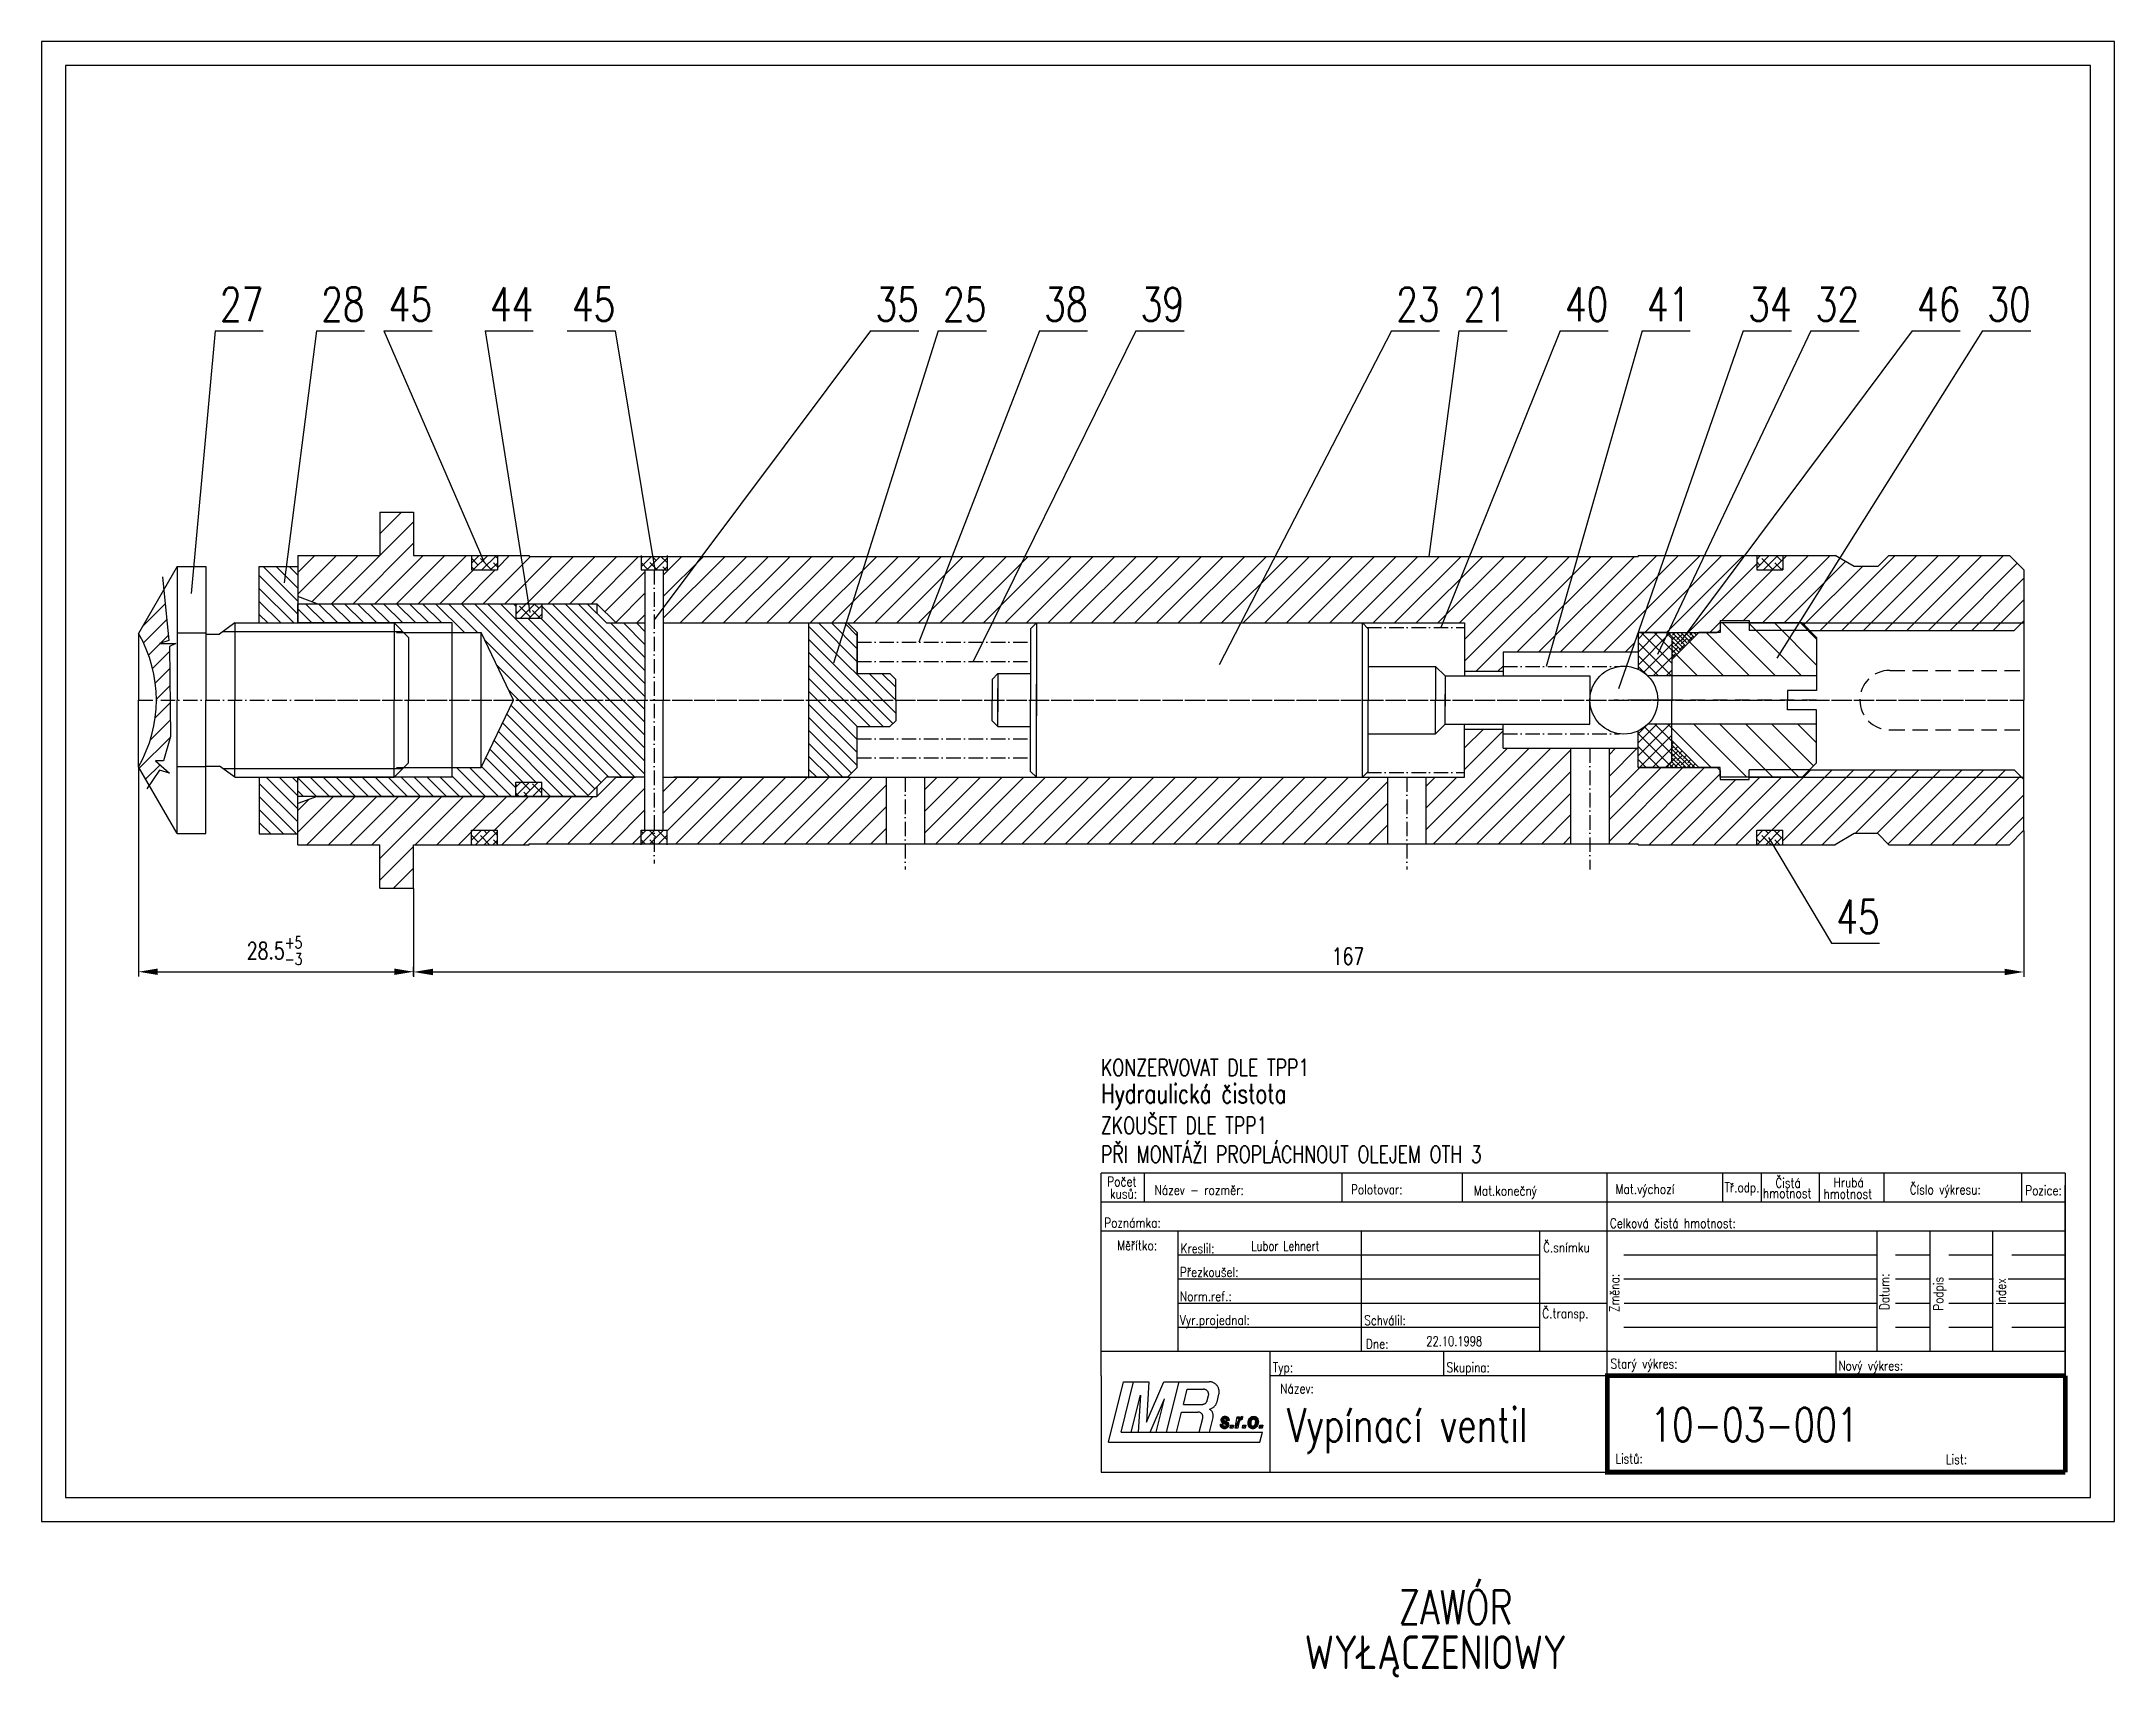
# Model space of a CAD drawing. Extents: x 0 to 788, y -32 to 326.
# Drawn here: x 0 to 430, y -32.3 to 307 of the extents above; entities that cross this region are included whole.
import ezdxf

# ---------------------------------------------------------------- set-up
doc = ezdxf.new("R2010")
doc.units = 0
doc.header["$LTSCALE"] = 0.5
doc.header["$PDMODE"] = 1
doc.linetypes.add('ACAD_ISO10W100', pattern=[18.5, 12, -3, 0.5, -3])
doc.linetypes.add('ČÁRKOVANÁ', pattern=[19.05, 12.7, -6.35])
doc.layers.get('0').update_dxf_attribs({"linetype": 'CONTINUOUS'})
doc.layers.get('DEFPOINTS').update_dxf_attribs({"linetype": 'CONTINUOUS'})
for name, color, linetype in [('HRUBÁ', 1, 'CONTINUOUS'), ('KOTY', 3, 'CONTINUOUS'), ('OSA', 6, 'ACAD_ISO10W100'), ('TENKÁ', 3, 'CONTINUOUS'), ('ČARKOVANÁ', 2, 'ČÁRKOVANÁ'), ('ŠRAFY', 2, 'CONTINUOUS')]:
    doc.layers.add(name, color=color, linetype=linetype)
doc.styles.add('SIMPLEX', font='SIMPLEX', dxfattribs={"width": 0.75})
doc.styles.get("Standard").update_dxf_attribs({"font": 'SIMPLEX'})
doc.dimstyles.new('NORMAL', dxfattribs={"dimscale": 0, "dimtxt": 3.5, "dimasz": 4, "dimexe": 1, "dimexo": 0.1, "dimgap": 1.5, "dimtad": 1, "dimlfac": 0.5, "dimrnd": 0.1, "dimdsep": 46, "dimtxsty": 'SIMPLEX', "dimcen": -3, "dimdle": 1, "dimadec": 0, "dimazin": 0, "dimtfac": 1, "dimtix": 1, "dimtmove": 0, "dimatfit": 1, "dimfxl": 0, "dimtvp": 1.5, "dimtolj": 1, "dimarcsym": 0})
doc.dimstyles.new('NORMAL1', dxfattribs={"dimscale": 0, "dimtxt": 3.5, "dimasz": 4, "dimexe": 1, "dimexo": 0.1, "dimgap": 1.5, "dimtad": 1, "dimlfac": 0.5, "dimrnd": 0.1, "dimdsep": 46, "dimtxsty": 'SIMPLEX', "dimcen": -3, "dimdle": 1, "dimadec": 0, "dimazin": 0, "dimtol": 1, "dimtp": 5, "dimtm": 3, "dimtfac": 0.7, "dimtix": 1, "dimtmove": 0, "dimatfit": 1, "dimfxl": 0, "dimtvp": 1.5, "dimtolj": 1, "dimarcsym": 0})
pattern_1 = [(45, (-193.1822, -214.6879), (-0.8980256, 0.8980256), []), (135, (-193.1822, -214.6879), (-2.6940768, 0.8980256), [3.175, -1.905])]

msp = doc.modelspace()

# ---------------------------------------------------------------- texts
at = {"ltscale": 0.5, "style": 'SIMPLEX', "width": 0.75}
for s, p in [('Vypínací ventil', (258.305, 16.558)), ('10-03-001', (333.721, 16.599)), ('ZAWÓR ', (281.471, -21.251)), ('WYŁĄCZENIOWY ', (262.012, -30.608))]:
    msp.add_text(s, height=7, dxfattribs=at).set_placement(p)
at = {"layer": 'HRUBÁ', "ltscale": 0.5, "style": 'SIMPLEX', "width": 0.75}
for s, p in [('27', (37.019, 249)), ('28', (58.019, 249)), ('45', (72.019, 249)), ('44', (93.019, 249)), ('45', (110.019, 249)), ('35', (172.994, 249)), ('25', (186.994, 249)), ('38', (207.994, 249)), ('39', (227.994, 249)), ('23', (281, 249)), ('21', (295, 249)), ('40', (316, 249)), ('41', (333, 249)), ('34', (354, 249)), ('32', (368, 249)), ('46', (389, 249)), ('30', (403.624, 249)), ('45', (372.271, 121.986))]:
    msp.add_text(s, height=7, dxfattribs=at).set_placement(p)
at = {"layer": 'TENKÁ', "ltscale": 0.5, "style": 'SIMPLEX', "width": 0.75}
for s, height, p in [('KONZERVOVAT DLE TPP1', 3.5, (219.762, 92.429)), ('Hydraulická čistota', 4, (219.788, 86.774)), ('ZKOUŠET DLE TPP1', 3.5, (219.762, 80.429)), ('PŘI MONTÁŽI PROPLÁCHNOUT OLEJEM OTH 3', 3.5, (219.762, 74.429))]:
    msp.add_text(s, height=height, dxfattribs=at).set_placement(p)
at = {"layer": 'ŠRAFY', "color": 3, "ltscale": 0.5, "style": 'SIMPLEX', "width": 0.75}
for s, p in [('Lubor Lehnert', (250.967, 56.187)), ('22.10.1998', (287.258, 36.413))]:
    msp.add_text(s, height=2, dxfattribs=at).set_placement(p)

# ---------------------------------------------------------------- blocks, each defined once
blk = doc.blocks.new('WMF0', base_point=(-53.5, 19.8))
at = {"color": 7}
for points in [[(-53.5, -21.7), (-43.2, 19.7)], [(-44.9, -14.8), (-36.3, 19.7)], [(-43.2, 19.7), (-25.9, 19.7)], [(-27.6, -7.9), (-15.6, 19.7)], [(-25.9, 19.7), (-27.6, -7.9)], [(-15.6, 19.7), (15.3, 19.7)], [(-13.8, -14.8), (-5.2, 19.7)], [(-2.2, 4.2), (0.4, 14.6)], [(0.4, 14.6), (11.5, 14.6)], [(14.9, 10.3), (14.9, 10.6), (15, 10.9), (15, 11.2), (14.9, 11.5), (14.9, 11.8), (14.8, 12.1), (14.7, 12.4), (14.6, 12.7), (14.4, 13), (14.2, 13.2), (14, 13.5), (13.8, 13.7), (13.6, 13.9), (13.3, 14.1), (13, 14.2), (12.7, 14.3), (12.4, 14.4), (12.1, 14.5), (11.8, 14.6), (11.5, 14.6)], [(22, 11.2), (22.1, 11.6), (22.1, 12), (22.2, 12.5), (22.2, 12.9), (22.2, 13.4), (22.1, 13.8), (22, 14.3), (21.9, 14.7), (21.8, 15.1), (21.6, 15.6), (21.4, 16), (21.2, 16.3), (21, 16.7), (20.7, 17.1), (20.4, 17.4), (20.1, 17.8), (19.8, 18.1), (19.4, 18.3), (19.1, 18.6), (18.7, 18.8), (18.3, 19), (17.9, 19.2), (17.5, 19.4), (17.1, 19.5), (16.6, 19.6), (16.2, 19.7), (15.7, 19.7), (15.3, 19.7)], [(-38, -14.8), (-31.7, 10.5)], [(-31.7, 10.5), (-33.3, -14.8)], [(-25, -14.8), (-15.1, 8)], [(-20.8, -14.8), (-15.1, 8)], [(-2.2, 4.2), (10.6, 4.2)], [(10.6, 4.2), (11, 4.2), (11.3, 4.3), (11.6, 4.3), (11.9, 4.5), (12.2, 4.6), (12.5, 4.8), (12.8, 4.9), (13, 5.2), (13.2, 5.4), (13.4, 5.6), (13.6, 5.9), (13.8, 6.2), (13.9, 6.5), (14, 6.8)], [(14, 6.8), (14.9, 10.3)], [(15.5, 0.9), (16, 1), (16.4, 1.2), (16.8, 1.4), (17.2, 1.6), (17.6, 1.8), (18, 2), (18.3, 2.3), (18.7, 2.6), (19, 2.9), (19.3, 3.2), (19.6, 3.6), (19.8, 3.9), (20, 4.3), (20.2, 4.7), (20.4, 5.1), (20.6, 5.6), (20.7, 6)], [(18, -4.8), (18.1, -4.4), (18.1, -4), (18.1, -3.6), (18.1, -3.3), (18.1, -2.9), (18, -2.5), (17.9, -2.1), (17.8, -1.7), (17.6, -1.4), (17.5, -1), (17.3, -0.7), (17, -0.3), (16.8, 0), (16.5, 0.2), (16.2, 0.5), (15.9, 0.7), (15.5, 0.9)], [(20.7, 6), (22, 11.2)], [(-6.9, -14.8), (-3.5, -1)], [(-3.5, -1), (7.6, -1)], [(11, -5.3), (11, -5), (11.1, -4.6), (11.1, -4.3), (11, -4), (11, -3.7), (10.9, -3.4), (10.8, -3.1), (10.7, -2.8), (10.5, -2.5), (10.3, -2.3), (10.1, -2.1), (9.9, -1.8), (9.7, -1.6), (9.4, -1.5), (9.1, -1.3), (8.8, -1.2), (8.5, -1.1), (8.3, -1), (7.9, -1), (7.6, -1)], [(8.6, -14.8), (11, -5.3)], [(15.5, -14.8), (18, -4.8)], [(22.9, -9.5), (24.7, -10), (23, -10.1), (22.9, -9.5), (22.9, -9.5)], [(22.9, -9.5), (24.7, -10), (23, -10.1)], [(22.9, -9.5), (22.9, -9.5), (24.6, -9.5), (22.9, -9.5), (22.9, -9.5)], [(22.9, -9.5), (22.9, -9.5), (24.6, -9.5)], [(24.6, -9.5), (24.7, -10), (22.9, -9.5), (24.6, -9.5), (24.6, -9.5)], [(24.6, -9.5), (24.7, -10), (22.9, -9.5)], [(24.7, -10), (25, -10.4), (23, -10.1), (24.7, -10), (24.7, -10)], [(24.7, -10), (25, -10.4), (23, -10.1)], [(23, -10.1), (25, -10.4), (23.1, -10.7), (23, -10.1), (23, -10.1)], [(23, -10.1), (25, -10.4), (23.1, -10.7)], [(25, -10.4), (25.4, -10.6), (23.1, -10.7), (25, -10.4), (25, -10.4)], [(25, -10.4), (25.4, -10.6), (23.1, -10.7)], [(25.4, -10.6), (25.9, -10.7), (23.1, -10.7), (25.4, -10.6), (25.4, -10.6)], [(25.4, -10.6), (25.9, -10.7), (23.1, -10.7)], [(23.1, -10.7), (25.9, -10.7), (23.4, -11.2), (23.1, -10.7), (23.1, -10.7)], [(23.1, -10.7), (25.9, -10.7), (23.4, -11.2)], [(25.9, -10.7), (28.4, -10.8), (23.4, -11.2), (25.9, -10.7), (25.9, -10.7)], [(25.9, -10.7), (28.4, -10.8), (23.4, -11.2)], [(28.4, -10.8), (28.2, -11.2), (23.4, -11.2), (28.4, -10.8), (28.4, -10.8)], [(28.4, -10.8), (28.2, -11.2), (23.4, -11.2)], [(23.4, -11.2), (28.2, -11.2), (23.7, -11.6), (23.4, -11.2), (23.4, -11.2)], [(23.4, -11.2), (28.2, -11.2), (23.7, -11.6)], [(25.3, -6), (25.2, -6.3), (23.5, -6.5), (25.3, -6), (25.3, -6)], [(25.3, -6), (25.2, -6.3), (23.5, -6.5)], [(23.6, -6), (25.3, -6), (23.5, -6.5), (23.6, -6), (23.6, -6)], [(23.6, -6), (25.3, -6), (23.5, -6.5)], [(25.2, -6.3), (25.3, -6.5), (23.5, -6.5), (25.2, -6.3), (25.2, -6.3)], [(25.2, -6.3), (25.3, -6.5), (23.5, -6.5)], [(23.5, -6.5), (25.3, -6.5), (23.6, -6.9), (23.5, -6.5), (23.5, -6.5)], [(23.5, -6.5), (25.3, -6.5), (23.6, -6.9)], [(23.7, -5.5), (25.8, -5.6), (23.6, -6), (23.7, -5.5), (23.7, -5.5)], [(23.7, -5.5), (25.8, -5.6), (23.6, -6)], [(25.8, -5.6), (25.5, -5.7), (23.6, -6), (25.8, -5.6), (25.8, -5.6)], [(25.8, -5.6), (25.5, -5.7), (23.6, -6)], [(25.5, -5.7), (25.3, -6), (23.6, -6), (25.5, -5.7), (25.5, -5.7)], [(25.5, -5.7), (25.3, -6), (23.6, -6)], [(25.3, -6.5), (25.5, -6.8), (23.6, -6.9), (25.3, -6.5), (25.3, -6.5)], [(25.3, -6.5), (25.5, -6.8), (23.6, -6.9)], [(25.5, -6.8), (25.9, -7), (23.6, -6.9), (25.5, -6.8), (25.5, -6.8)], [(25.5, -6.8), (25.9, -7), (23.6, -6.9)], [(23.6, -6.9), (25.9, -7), (23.7, -7.3), (23.6, -6.9), (23.6, -6.9)], [(23.6, -6.9), (25.9, -7), (23.7, -7.3)], [(28.5, -5.1), (26.1, -5.5), (23.7, -5.5), (28.5, -5.1), (28.5, -5.1)], [(28.5, -5.1), (26.1, -5.5), (23.7, -5.5)], [(23.9, -5.1), (28.5, -5.1), (23.7, -5.5), (23.9, -5.1), (23.9, -5.1)], [(23.9, -5.1), (28.5, -5.1), (23.7, -5.5)], [(23.7, -5.5), (26.1, -5.5), (25.8, -5.6), (23.7, -5.5), (23.7, -5.5)], [(23.7, -5.5), (26.1, -5.5), (25.8, -5.6)], [(25.9, -7), (26.4, -7.2), (23.7, -7.3), (25.9, -7), (25.9, -7)], [(25.9, -7), (26.4, -7.2), (23.7, -7.3)], [(26.5, -7.2), (27.1, -7.5), (23.7, -7.3), (26.5, -7.2), (26.5, -7.2)], [(26.5, -7.2), (27.1, -7.5), (23.7, -7.3)], [(26.4, -7.2), (26.5, -7.2), (23.7, -7.3), (26.4, -7.2), (26.4, -7.2)], [(26.4, -7.2), (26.5, -7.2), (23.7, -7.3)], [(23.7, -7.3), (27.1, -7.5), (23.8, -7.7), (23.7, -7.3), (23.7, -7.3)], [(23.7, -7.3), (27.1, -7.5), (23.8, -7.7)], [(28.2, -11.2), (27.9, -11.6), (23.7, -11.6), (28.2, -11.2), (28.2, -11.2)], [(28.2, -11.2), (27.9, -11.6), (23.7, -11.6)], [(23.7, -11.6), (27.9, -11.6), (24.1, -11.9), (23.7, -11.6), (23.7, -11.6)], [(23.7, -11.6), (27.9, -11.6), (24.1, -11.9)], [(27.1, -7.5), (27.5, -7.7), (23.8, -7.7), (27.1, -7.5), (27.1, -7.5)], [(27.1, -7.5), (27.5, -7.7), (23.8, -7.7)], [(23.8, -7.7), (27.5, -7.7), (24, -8), (23.8, -7.7), (23.8, -7.7)], [(23.8, -7.7), (27.5, -7.7), (24, -8)], [(24.2, -4.7), (28.2, -4.8), (23.9, -5.1), (24.2, -4.7), (24.2, -4.7)], [(24.2, -4.7), (28.2, -4.8), (23.9, -5.1)], [(28.2, -4.8), (28.5, -5.1), (23.9, -5.1), (28.2, -4.8), (28.2, -4.8)], [(28.2, -4.8), (28.5, -5.1), (23.9, -5.1)], [(27.5, -7.7), (27.9, -7.9), (24, -8), (27.5, -7.7), (27.5, -7.7)], [(27.5, -7.7), (27.9, -7.9), (24, -8)], [(27.9, -7.9), (28.2, -8.2), (24, -8), (27.9, -7.9), (27.9, -7.9)], [(27.9, -7.9), (28.2, -8.2), (24, -8)], [(24, -8), (28.2, -8.2), (24.3, -8.3), (24, -8), (24, -8)], [(24, -8), (28.2, -8.2), (24.3, -8.3)], [(27.9, -11.6), (27.5, -11.9), (24.1, -11.9), (27.9, -11.6), (27.9, -11.6)], [(27.9, -11.6), (27.5, -11.9), (24.1, -11.9)], [(24.1, -11.9), (27.5, -11.9), (24.6, -12.1), (24.1, -11.9), (24.1, -11.9)], [(24.1, -11.9), (27.5, -11.9), (24.6, -12.1)], [(24.6, -4.4), (27.8, -4.5), (24.2, -4.7), (24.6, -4.4), (24.6, -4.4)], [(24.6, -4.4), (27.8, -4.5), (24.2, -4.7)], [(27.8, -4.5), (28.2, -4.8), (24.2, -4.7), (27.8, -4.5), (27.8, -4.5)], [(27.8, -4.5), (28.2, -4.8), (24.2, -4.7)], [(28.2, -8.2), (28.4, -8.5), (24.3, -8.3), (28.2, -8.2), (28.2, -8.2)], [(28.2, -8.2), (28.4, -8.5), (24.3, -8.3)], [(24.3, -8.3), (28.4, -8.5), (24.7, -8.5), (24.3, -8.3), (24.3, -8.3)], [(24.3, -8.3), (28.4, -8.5), (24.7, -8.5)], [(27.4, -4.2), (27.8, -4.5), (24.6, -4.4), (27.4, -4.2), (27.4, -4.2)], [(27.4, -4.2), (27.8, -4.5), (24.6, -4.4)], [(25.1, -4.2), (27.4, -4.2), (24.6, -4.4), (25.1, -4.2), (25.1, -4.2)], [(25.1, -4.2), (27.4, -4.2), (24.6, -4.4)], [(27.5, -11.9), (27, -12.1), (24.6, -12.1), (27.5, -11.9), (27.5, -11.9)], [(27.5, -11.9), (27, -12.1), (24.6, -12.1)], [(24.6, -12.1), (27, -12.1), (25.2, -12.2), (24.6, -12.1), (24.6, -12.1)], [(24.6, -12.1), (27, -12.1), (25.2, -12.2)], [(24.7, -8.5), (28.5, -8.8), (25.2, -8.8), (24.7, -8.5), (24.7, -8.5)], [(24.7, -8.5), (28.5, -8.8), (25.2, -8.8)], [(28.4, -8.5), (28.5, -8.8), (24.7, -8.5), (28.4, -8.5), (28.4, -8.5)], [(28.4, -8.5), (28.5, -8.8), (24.7, -8.5)], [(26.8, -4.1), (27.4, -4.2), (25.1, -4.2), (26.8, -4.1), (26.8, -4.1)], [(26.8, -4.1), (27.4, -4.2), (25.1, -4.2)], [(25.6, -4.1), (26.8, -4.1), (25.1, -4.2), (25.6, -4.1), (25.6, -4.1)], [(25.6, -4.1), (26.8, -4.1), (25.1, -4.2)], [(25.2, -8.8), (28.5, -8.8), (25.9, -9.1), (25.2, -8.8), (25.2, -8.8)], [(25.2, -8.8), (28.5, -8.8), (25.9, -9.1)], [(27, -12.1), (26.5, -12.2), (25.2, -12.2), (27, -12.1), (27, -12.1)], [(27, -12.1), (26.5, -12.2), (25.2, -12.2)], [(25.2, -12.2), (26.5, -12.2), (25.9, -12.3), (25.2, -12.2), (25.2, -12.2)], [(25.2, -12.2), (26.5, -12.2), (25.9, -12.3)], [(26.2, -4.1), (26.8, -4.1), (25.6, -4.1), (26.2, -4.1), (26.2, -4.1)], [(26.2, -4.1), (26.8, -4.1), (25.6, -4.1)], [(28.5, -8.8), (28.6, -9.2), (25.9, -9.1), (28.5, -8.8), (28.5, -8.8)], [(28.5, -8.8), (28.6, -9.2), (25.9, -9.1)], [(25.9, -9.1), (28.6, -9.2), (26.4, -9.3), (25.9, -9.1), (25.9, -9.1)], [(25.9, -9.1), (28.6, -9.2), (26.4, -9.3)], [(25.9, -9.1), (28.6, -9.2), (25.9, -9.1), (25.9, -9.1), (25.9, -9.1)], [(25.9, -9.1), (28.6, -9.2), (25.9, -9.1)], [(26.4, -10.7), (28.4, -10.8), (25.9, -10.7), (26.4, -10.7), (26.4, -10.7)], [(26.4, -10.7), (28.4, -10.8), (25.9, -10.7)], [(28.5, -5.1), (28.7, -5.6), (26.1, -5.5), (28.5, -5.1), (28.5, -5.1)], [(28.5, -5.1), (28.7, -5.6), (26.1, -5.5)], [(26.1, -5.5), (28.7, -5.6), (26.6, -5.6), (26.1, -5.5), (26.1, -5.5)], [(26.1, -5.5), (28.7, -5.6), (26.6, -5.6)], [(28.6, -9.2), (28.6, -9.7), (26.4, -9.3), (28.6, -9.2), (28.6, -9.2)], [(28.6, -9.2), (28.6, -9.7), (26.4, -9.3)], [(26.4, -9.3), (28.6, -9.7), (26.7, -9.5), (26.4, -9.3), (26.4, -9.3)], [(26.4, -9.3), (28.6, -9.7), (26.7, -9.5)], [(26.7, -10.5), (28.4, -10.8), (26.4, -10.7), (26.7, -10.5), (26.7, -10.5)], [(26.7, -10.5), (28.4, -10.8), (26.4, -10.7)], [(26.6, -5.6), (28.9, -6.1), (26.9, -5.8), (26.6, -5.6), (26.6, -5.6)], [(26.6, -5.6), (28.9, -6.1), (26.9, -5.8)], [(28.7, -5.6), (28.9, -6.1), (26.6, -5.6), (28.7, -5.6), (28.7, -5.6)], [(28.7, -5.6), (28.9, -6.1), (26.6, -5.6)], [(26.7, -9.5), (28.6, -9.7), (26.9, -9.7), (26.7, -9.5), (26.7, -9.5)], [(26.7, -9.5), (28.6, -9.7), (26.9, -9.7)], [(26.9, -10.3), (28.4, -10.8), (26.7, -10.5), (26.9, -10.3), (26.9, -10.3)], [(26.9, -10.3), (28.4, -10.8), (26.7, -10.5)], [(26.9, -5.8), (28.9, -6.1), (27.1, -6.2), (26.9, -5.8), (26.9, -5.8)], [(26.9, -5.8), (28.9, -6.1), (27.1, -6.2)], [(26.9, -9.7), (28.6, -10.2), (26.9, -9.9), (26.9, -9.7), (26.9, -9.7)], [(26.9, -9.7), (28.6, -10.2), (26.9, -9.9)], [(28.6, -9.7), (28.6, -10.2), (26.9, -9.7), (28.6, -9.7), (28.6, -9.7)], [(28.6, -9.7), (28.6, -10.2), (26.9, -9.7)], [(26.9, -9.9), (28.6, -10.2), (26.9, -10.3), (26.9, -9.9), (26.9, -9.9)], [(26.9, -9.9), (28.6, -10.2), (26.9, -10.3)], [(28.6, -10.2), (28.4, -10.8), (26.9, -10.3), (28.6, -10.2), (28.6, -10.2)], [(28.6, -10.2), (28.4, -10.8), (26.9, -10.3)], [(28.9, -6.1), (28.9, -6.7), (27.1, -6.2), (28.9, -6.1), (28.9, -6.1)], [(28.9, -6.1), (28.9, -6.7), (27.1, -6.2)], [(27.1, -6.2), (28.9, -6.7), (27.2, -6.7), (27.1, -6.2), (27.1, -6.2)], [(27.1, -6.2), (28.9, -6.7), (27.2, -6.7)], [(29.6, -12.1), (29.9, -9.9), (29.6, -12.1), (29.6, -12.1)], [(29.6, -12.1), (29.9, -9.9), (29.6, -12.1)], [(31.9, -9.9), (29.6, -12.1), (29.9, -9.9), (31.9, -9.9), (31.9, -9.9)], [(31.9, -9.9), (29.6, -12.1), (29.9, -9.9)], [(29.6, -12.1), (31.9, -9.9), (31.5, -12.1), (29.6, -12.1), (29.6, -12.1)], [(29.6, -12.1), (31.9, -9.9), (31.5, -12.1)], [(34.4, -4.3), (35.8, -5.8), (33.2, -12.1), (34.4, -4.3), (34.4, -4.3)], [(34.4, -4.3), (35.8, -5.8), (33.2, -12.1)], [(35.8, -5.8), (36.2, -6.7), (33.2, -12.1), (35.8, -5.8), (35.8, -5.8)], [(35.8, -5.8), (36.2, -6.7), (33.2, -12.1)], [(36.2, -6.7), (35.8, -7.4), (33.2, -12.1), (36.2, -6.7), (36.2, -6.7)], [(36.2, -6.7), (35.8, -7.4), (33.2, -12.1)], [(35.8, -7.4), (35.6, -8.4), (33.2, -12.1), (35.8, -7.4), (35.8, -7.4)], [(35.8, -7.4), (35.6, -8.4), (33.2, -12.1)], [(35.6, -8.4), (35, -12.1), (33.2, -12.1), (35.6, -8.4), (35.6, -8.4)], [(35.6, -8.4), (35, -12.1), (33.2, -12.1)], [(35.8, -5.8), (34.4, -4.3), (36.1, -4.3), (35.8, -5.8), (35.8, -5.8)], [(35.8, -5.8), (34.4, -4.3), (36.1, -4.3)], [(36.2, -5), (37.5, -6.1), (35.8, -5.8), (36.2, -5), (36.2, -5)], [(36.2, -5), (37.5, -6.1), (35.8, -5.8)], [(35.8, -5.8), (37.5, -6.1), (37.2, -6.1), (35.8, -5.8), (35.8, -5.8)], [(35.8, -5.8), (37.5, -6.1), (37.2, -6.1)], [(35.8, -5.8), (37.2, -6.1), (36.9, -6.1), (35.8, -5.8), (35.8, -5.8)], [(35.8, -5.8), (37.2, -6.1), (36.9, -6.1)], [(35.8, -5.8), (36.9, -6.1), (36.7, -6.2), (35.8, -5.8), (35.8, -5.8)], [(35.8, -5.8), (36.9, -6.1), (36.7, -6.2)], [(35.8, -5.8), (36.7, -6.2), (36.4, -6.4), (35.8, -5.8), (35.8, -5.8)], [(35.8, -5.8), (36.7, -6.2), (36.4, -6.4)], [(35.8, -5.8), (36.4, -6.4), (36.2, -6.7), (35.8, -5.8), (35.8, -5.8)], [(35.8, -5.8), (36.4, -6.4), (36.2, -6.7)], [(36.7, -4.5), (37.9, -6.2), (36.2, -5), (36.7, -4.5), (36.7, -4.5)], [(36.7, -4.5), (37.9, -6.2), (36.2, -5)], [(36.2, -5), (37.9, -6.2), (37.5, -6.1), (36.2, -5), (36.2, -5)], [(36.2, -5), (37.9, -6.2), (37.5, -6.1)], [(37.3, -4.2), (37.9, -6.2), (36.7, -4.5), (37.3, -4.2), (37.3, -4.2)], [(37.3, -4.2), (37.9, -6.2), (36.7, -4.5)], [(38.2, -4.1), (37.9, -6.2), (37.3, -4.2), (38.2, -4.1), (38.2, -4.1)], [(38.2, -4.1), (37.9, -6.2), (37.3, -4.2)], [(38.1, -4.1), (38.2, -4.1), (37.3, -4.2), (38.1, -4.1), (38.1, -4.1)], [(38.1, -4.1), (38.2, -4.1), (37.3, -4.2)], [(37.9, -4.1), (38.1, -4.1), (37.3, -4.2), (37.9, -4.1), (37.9, -4.1)], [(37.9, -4.1), (38.1, -4.1), (37.3, -4.2)], [(38, -12.1), (38.4, -9.9), (38, -12.1), (38, -12.1)], [(38, -12.1), (38.4, -9.9), (38, -12.1)], [(40.3, -9.9), (38, -12.1), (38.4, -9.9), (40.3, -9.9), (40.3, -9.9)], [(40.3, -9.9), (38, -12.1), (38.4, -9.9)], [(38, -12.1), (40.3, -9.9), (40, -12.1), (38, -12.1), (38, -12.1)], [(38, -12.1), (40.3, -9.9), (40, -12.1)], [(42.2, -6.9), (44, -7.1), (41.9, -7.8), (42.2, -6.9), (42.2, -6.9)], [(42.2, -6.9), (44, -7.1), (41.9, -7.8)], [(44, -7.1), (43.8, -7.6), (41.9, -7.8), (44, -7.1), (44, -7.1)], [(44, -7.1), (43.8, -7.6), (41.9, -7.8)], [(43.8, -7.6), (43.7, -8.2), (41.9, -7.8), (43.8, -7.6), (43.8, -7.6)], [(43.8, -7.6), (43.7, -8.2), (41.9, -7.8)], [(41.9, -7.8), (43.7, -8.2), (41.9, -8.7), (41.9, -7.8), (41.9, -7.8)], [(41.9, -7.8), (43.7, -8.2), (41.9, -8.7)], [(43.7, -8.2), (43.7, -8.8), (41.9, -8.7), (43.7, -8.2), (43.7, -8.2)], [(43.7, -8.2), (43.7, -8.8), (41.9, -8.7)], [(41.9, -8.7), (43.7, -8.8), (41.9, -9.5), (41.9, -8.7), (41.9, -8.7)], [(41.9, -8.7), (43.7, -8.8), (41.9, -9.5)], [(43.7, -8.8), (43.7, -9.2), (41.9, -9.5), (43.7, -8.8), (43.7, -8.8)], [(43.7, -8.8), (43.7, -9.2), (41.9, -9.5)], [(43.7, -9.2), (43.8, -9.5), (41.9, -9.5), (43.7, -9.2), (43.7, -9.2)], [(43.7, -9.2), (43.8, -9.5), (41.9, -9.5)], [(41.9, -9.5), (43.8, -9.5), (42.1, -10.2), (41.9, -9.5), (41.9, -9.5)], [(41.9, -9.5), (43.8, -9.5), (42.1, -10.2)], [(43.8, -9.5), (43.9, -9.9), (42.1, -10.2), (43.8, -9.5), (43.8, -9.5)], [(43.8, -9.5), (43.9, -9.9), (42.1, -10.2)], [(43.9, -9.9), (44.1, -10.1), (42.1, -10.2), (43.9, -9.9), (43.9, -9.9)], [(43.9, -9.9), (44.1, -10.1), (42.1, -10.2)], [(44.1, -10.1), (44.3, -10.3), (42.1, -10.2), (44.1, -10.1), (44.1, -10.1)], [(44.1, -10.1), (44.3, -10.3), (42.1, -10.2)], [(42.1, -10.2), (44.3, -10.3), (42.4, -10.8), (42.1, -10.2), (42.1, -10.2)], [(42.1, -10.2), (44.3, -10.3), (42.4, -10.8)], [(42.5, -6.1), (44.6, -6.3), (42.2, -6.9), (42.5, -6.1), (42.5, -6.1)], [(42.5, -6.1), (44.6, -6.3), (42.2, -6.9)], [(44.6, -6.3), (44.3, -6.7), (42.2, -6.9), (44.6, -6.3), (44.6, -6.3)], [(44.6, -6.3), (44.3, -6.7), (42.2, -6.9)], [(44.3, -6.7), (44, -7.1), (42.2, -6.9), (44.3, -6.7), (44.3, -6.7)], [(44.3, -6.7), (44, -7.1), (42.2, -6.9)], [(44.3, -10.3), (44.5, -10.5), (42.4, -10.8), (44.3, -10.3), (44.3, -10.3)], [(44.3, -10.3), (44.5, -10.5), (42.4, -10.8)], [(44.5, -10.5), (44.8, -10.6), (42.4, -10.8), (44.5, -10.5), (44.5, -10.5)], [(44.5, -10.5), (44.8, -10.6), (42.4, -10.8)], [(45.1, -10.6), (47.9, -11), (42.4, -10.8), (45.1, -10.6), (45.1, -10.6)], [(45.1, -10.6), (47.9, -11), (42.4, -10.8)], [(44.8, -10.6), (45.1, -10.6), (42.4, -10.8), (44.8, -10.6), (44.8, -10.6)], [(44.8, -10.6), (45.1, -10.6), (42.4, -10.8)], [(42.4, -10.8), (47.9, -11), (42.7, -11.3), (42.4, -10.8), (42.4, -10.8)], [(42.4, -10.8), (47.9, -11), (42.7, -11.3)], [(43, -5.4), (45.7, -5.8), (42.5, -6.1), (43, -5.4), (43, -5.4)], [(43, -5.4), (45.7, -5.8), (42.5, -6.1)], [(45.3, -5.8), (44.9, -6), (42.5, -6.1), (45.3, -5.8), (45.3, -5.8)], [(45.3, -5.8), (44.9, -6), (42.5, -6.1)], [(45.7, -5.8), (45.3, -5.8), (42.5, -6.1), (45.7, -5.8), (45.7, -5.8)], [(45.7, -5.8), (45.3, -5.8), (42.5, -6.1)], [(44.9, -6), (44.6, -6.3), (42.5, -6.1), (44.9, -6), (44.9, -6)], [(44.9, -6), (44.6, -6.3), (42.5, -6.1)], [(47.9, -11), (47.3, -11.6), (42.7, -11.3), (47.9, -11), (47.9, -11)], [(47.9, -11), (47.3, -11.6), (42.7, -11.3)], [(42.7, -11.3), (47.3, -11.6), (43.2, -11.7), (42.7, -11.3), (42.7, -11.3)], [(42.7, -11.3), (47.3, -11.6), (43.2, -11.7)], [(43.6, -4.8), (48.1, -5), (43, -5.4), (43.6, -4.8), (43.6, -4.8)], [(43.6, -4.8), (48.1, -5), (43, -5.4)], [(48.1, -5), (48.5, -5.5), (43, -5.4), (48.1, -5), (48.1, -5)], [(48.1, -5), (48.5, -5.5), (43, -5.4)], [(43, -5.4), (48.5, -5.5), (45.7, -5.8), (43, -5.4), (43, -5.4)], [(43, -5.4), (48.5, -5.5), (45.7, -5.8)], [(47.3, -11.6), (46.6, -12), (43.2, -11.7), (47.3, -11.6), (47.3, -11.6)], [(47.3, -11.6), (46.6, -12), (43.2, -11.7)], [(43.2, -11.7), (46.6, -12), (43.8, -12.1), (43.2, -11.7), (43.2, -11.7)], [(43.2, -11.7), (46.6, -12), (43.8, -12.1)], [(44.2, -4.4), (47.7, -4.6), (43.6, -4.8), (44.2, -4.4), (44.2, -4.4)], [(44.2, -4.4), (47.7, -4.6), (43.6, -4.8)], [(47.7, -4.6), (48.1, -5), (43.6, -4.8), (47.7, -4.6), (47.7, -4.6)], [(47.7, -4.6), (48.1, -5), (43.6, -4.8)], [(46.6, -12), (45.9, -12.2), (43.8, -12.1), (46.6, -12), (46.6, -12)], [(46.6, -12), (45.9, -12.2), (43.8, -12.1)], [(43.8, -12.1), (45.9, -12.2), (44.4, -12.2), (43.8, -12.1), (43.8, -12.1)], [(43.8, -12.1), (45.9, -12.2), (44.4, -12.2)], [(45, -4.2), (47.1, -4.3), (44.2, -4.4), (45, -4.2), (45, -4.2)], [(45, -4.2), (47.1, -4.3), (44.2, -4.4)], [(47.1, -4.3), (47.7, -4.6), (44.2, -4.4), (47.1, -4.3), (47.1, -4.3)], [(47.1, -4.3), (47.7, -4.6), (44.2, -4.4)], [(45.9, -12.2), (45.1, -12.3), (44.4, -12.2), (45.9, -12.2), (45.9, -12.2)], [(45.9, -12.2), (45.1, -12.3), (44.4, -12.2)], [(46.5, -4.1), (47.1, -4.3), (45, -4.2), (46.5, -4.1), (46.5, -4.1)], [(46.5, -4.1), (47.1, -4.3), (45, -4.2)], [(45.8, -4.1), (46.5, -4.1), (45, -4.2), (45.8, -4.1), (45.8, -4.1)], [(45.8, -4.1), (46.5, -4.1), (45, -4.2)], [(45.6, -10.6), (47.9, -11), (45.1, -10.6), (45.6, -10.6), (45.6, -10.6)], [(45.6, -10.6), (47.9, -11), (45.1, -10.6)], [(45.9, -10.4), (47.9, -11), (45.6, -10.6), (45.9, -10.4), (45.9, -10.4)], [(45.9, -10.4), (47.9, -11), (45.6, -10.6)], [(48.5, -5.5), (46, -5.8), (45.7, -5.8), (48.5, -5.5), (48.5, -5.5)], [(48.5, -5.5), (46, -5.8), (45.7, -5.8)], [(46.3, -10.1), (48.4, -10.3), (45.9, -10.4), (46.3, -10.1), (46.3, -10.1)], [(46.3, -10.1), (48.4, -10.3), (45.9, -10.4)], [(48.4, -10.3), (47.9, -11), (45.9, -10.4), (48.4, -10.3), (48.4, -10.3)], [(48.4, -10.3), (47.9, -11), (45.9, -10.4)], [(48.5, -5.5), (48.7, -6.2), (46, -5.8), (48.5, -5.5), (48.5, -5.5)], [(48.5, -5.5), (48.7, -6.2), (46, -5.8)], [(46, -5.8), (48.7, -6.2), (46.3, -5.9), (46, -5.8), (46, -5.8)], [(46, -5.8), (48.7, -6.2), (46.3, -5.9)], [(46.3, -5.9), (48.7, -6.2), (46.6, -6), (46.3, -5.9), (46.3, -5.9)], [(46.3, -5.9), (48.7, -6.2), (46.6, -6)], [(46.6, -9.8), (48.4, -10.3), (46.3, -10.1), (46.6, -9.8), (46.6, -9.8)], [(46.6, -9.8), (48.4, -10.3), (46.3, -10.1)], [(46.6, -6), (48.7, -6.2), (46.8, -6.3), (46.6, -6), (46.6, -6)], [(46.6, -6), (48.7, -6.2), (46.8, -6.3)], [(46.8, -9.3), (48.7, -9.5), (46.6, -9.8), (46.8, -9.3), (46.8, -9.3)], [(46.8, -9.3), (48.7, -9.5), (46.6, -9.8)], [(48.7, -9.5), (48.4, -10.3), (46.6, -9.8), (48.7, -9.5), (48.7, -9.5)], [(48.7, -9.5), (48.4, -10.3), (46.6, -9.8)], [(48.7, -6.2), (48.9, -6.9), (46.8, -6.3), (48.7, -6.2), (48.7, -6.2)], [(48.7, -6.2), (48.9, -6.9), (46.8, -6.3)], [(46.8, -6.3), (48.9, -6.9), (46.9, -6.5), (46.8, -6.3), (46.8, -6.3)], [(46.8, -6.3), (48.9, -6.9), (46.9, -6.5)], [(47, -8.8), (48.7, -9.5), (46.8, -9.3), (47, -8.8), (47, -8.8)], [(47, -8.8), (48.7, -9.5), (46.8, -9.3)], [(46.9, -6.5), (48.9, -6.9), (47.1, -6.8), (46.9, -6.5), (46.9, -6.5)], [(46.9, -6.5), (48.9, -6.9), (47.1, -6.8)], [(47.1, -8.2), (48.9, -8.6), (47, -8.8), (47.1, -8.2), (47.1, -8.2)], [(47.1, -8.2), (48.9, -8.6), (47, -8.8)], [(48.9, -8.6), (48.7, -9.5), (47, -8.8), (48.9, -8.6), (48.9, -8.6)], [(48.9, -8.6), (48.7, -9.5), (47, -8.8)], [(47.1, -6.8), (48.9, -6.9), (47.1, -7.2), (47.1, -6.8), (47.1, -6.8)], [(47.1, -6.8), (48.9, -6.9), (47.1, -7.2)], [(48.9, -6.9), (49, -7.6), (47.1, -7.2), (48.9, -6.9), (48.9, -6.9)], [(48.9, -6.9), (49, -7.6), (47.1, -7.2)], [(47.1, -7.2), (49, -7.6), (47.2, -7.6), (47.1, -7.2), (47.1, -7.2)], [(47.1, -7.2), (49, -7.6), (47.2, -7.6)], [(49, -7.6), (48.9, -8.6), (47.1, -8.2), (49, -7.6), (49, -7.6)], [(49, -7.6), (48.9, -8.6), (47.1, -8.2)], [(47.2, -7.6), (49, -7.6), (47.1, -8.2), (47.2, -7.6), (47.2, -7.6)], [(47.2, -7.6), (49, -7.6), (47.1, -8.2)], [(49.6, -12.1), (49.9, -9.9), (49.6, -12.1), (49.6, -12.1)], [(49.6, -12.1), (49.9, -9.9), (49.6, -12.1)], [(51.9, -9.9), (49.6, -12.1), (49.9, -9.9), (51.9, -9.9), (51.9, -9.9)], [(51.9, -9.9), (49.6, -12.1), (49.9, -9.9)], [(49.6, -12.1), (51.9, -9.9), (51.5, -12.1), (49.6, -12.1), (49.6, -12.1)], [(49.6, -12.1), (51.9, -9.9), (51.5, -12.1)], [(-53.5, -21.7), (50, -21.7)], [(-44.9, -14.8), (51.8, -14.8)], [(50, -21.7), (51.8, -14.8)]]:
    blk.add_lwpolyline(points, dxfattribs=at)
blk = doc.blocks.new('LMRRAZITKO')
at = {"layer": 'TENKÁ'}
for p, q in [((0, 62), (-200, 62)), ((-200, 20), (-200, 62)), ((-191, 56), (-191, 62)), ((-150, 56), (-150, 62)), ((-125, 56), (-125, 62)), ((-95, 20), (-95, 62)), ((-71, 56), (-71, 62)), ((-63, 56), (-63, 62)), ((-51, 56), (-51, 62)), ((-37.55, 56), (-37.55, 62)), ((-9, 56), (-9, 62)), ((0, 62), (0, 0)), ((0, 56), (-200, 56)), ((0, 17), (0, 59.5)), ((0, 50), (-200, 50)), ((-184, 25), (-184, 50)), ((-146, 25), (-146, 50)), ((-109, 25), (-109, 50)), ((-39, 25), (-39, 50)), ((-28, 25), (-28, 50)), ((-15, 25), (-15, 50)), ((-109, 45), (-184, 45)), ((-39, 45), (-91.57, 45)), ((-28, 45), (-35.18, 45)), ((-15, 45), (-24.14, 45)), ((0, 45), (-11.06, 45)), ((-109, 40), (-184, 40)), ((-39, 40), (-91.57, 40)), ((-28, 40), (-35.18, 40)), ((-14.86, 40), (-24.14, 40)), ((0, 40), (-11.86, 40)), ((-94.98, 35), (-184, 35)), ((-39, 35), (-91.5, 35)), ((-28, 35), (-35.18, 35)), ((-14.86, 35), (-24.14, 35)), ((0, 35), (-11.86, 35)), ((-109, 30), (-184, 30)), ((-39, 30), (-91.57, 30)), ((-28, 30), (-35.18, 30)), ((-15, 30), (-24.14, 30)), ((0, 30), (-11.06, 30)), ((0, 25), (-200, 25)), ((-165, 25), (-165, 0)), ((-129, 25), (-129, 20)), ((-47.5, 20), (-47.5, 25)), ((-200, 20), (-200, 0)), ((-95, 20), (-165, 20)), ((-200, 0), (0, 0))]:
    blk.add_line(p, q, dxfattribs=at)
at = {"layer": 'TENKÁ', "const_width": 1}
for points in [[(0, 0), (-95, 0), (-95, 20), (0, 20)], [(0, 20), (0, 0)]]:
    blk.add_lwpolyline(points, dxfattribs=at)
at = {"layer": 'TENKÁ'}
blk.add_lwpolyline([(0, 0), (-95, 0)], dxfattribs=at)
at = {"layer": 'TENKÁ', "xscale": 0.303468, "yscale": 0.303468, "zscale": 0.303468}
blk.add_blockref('WMF0', (-198.46, 18.79), dxfattribs=at)
at = {"layer": 'TENKÁ', "width": 0.8}
for s, height, p in [('Počet', 2, (-198.71, 59.28)), ('Čistá', 2, (-60.13, 59.01)), ('Hrubá', 2, (-48.08, 59.08)), ('kusů:', 2, (-198.14, 56.75)), ('Název - rozměr:', 2, (-188.9, 57.53)), ('Polotovar:', 2, (-148.15, 57.64)), ('Mat.konečný', 2, (-122.68, 57.38)), ('Mat.výchozí', 2, (-93.28, 57.71)), ('Tř.odp.', 2, (-70.68, 58.05)), ('hmotnost', 2, (-62.72, 56.86)), ('hmotnost', 2, (-50.15, 56.72)), ('Číslo výkresu:', 2, (-32.27, 57.62)), ('Pozice:', 2, (-8.33, 57.45)), ('Poznámka:', 2, (-199.36, 50.72)), ('Celková čistá hmotnost:', 2, (-94.46, 50.64)), ('Měřítko:', 2, (-196.67, 46.04)), ('Kreslil:', 2, (-183.53, 45.41)), ('Č.snímku', 2, (-108.32, 45.61)), ('Přezkoušel:', 1.998, (-183.63, 40.49)), ('Norm.ref.:', 1.998, (-183.63, 35.48)), ('Č.transp.', 2, (-108.48, 31.94)), ('Vyr.projednal:', 1.9998, (-183.63, 30.54)), ('Schválil:', 2, (-145.43, 30.51)), ('Dne:', 2, (-145.05, 25.62)), ('Typ:', 2, (-164.36, 20.74)), ('Skupina:', 2, (-128.32, 20.74)), ('Starý výkres:', 2, (-94.34, 21.51)), ('Nový výkres:', 2, (-47.06, 21.1)), ('Název:', 1.998, (-162.83, 16.34)), ('Listů:', 1.998, (-93.31, 1.82)), ('List:', 2, (-24.75, 1.67))]:
    blk.add_text(s, height=height, dxfattribs=at).set_placement(p)
for s, p in [('Změna:', (-92.53, 33.18)), ('Datum:', (-36.52, 33.59)), ('Podpis', (-25.32, 33.45)), ('Index', (-12.36, 34.68))]:
    blk.add_text(s, height=2, rotation=90, dxfattribs=at).set_placement(p)
blk = doc.blocks.new('A$C4F220552')
blk.add_lwpolyline([(5, 5), (425, 5), (425, 302), (5, 302)], close=True)
at = {"layer": 'TENKÁ'}
blk.add_lwpolyline([(0, 0), (430, 0), (430, 307), (0, 307)], close=True, dxfattribs=at)
blk.add_blockref('LMRRAZITKO', (419.78, 10.25))
blk = doc.blocks.new('*D4')
at = {"color": 0, "linetype": 'ByBlock', "ltscale": 0.5}
for p, q in [((411.18, 143.29), (411.18, 113)), ((77.18, 131.29), (77.18, 113)), ((81.18, 114), (407.18, 114))]:
    blk.add_line(p, q, dxfattribs=at)
for points in [[(81.18, 114.67), (81.18, 113.33), (77.18, 114)], [(407.18, 114.67), (407.18, 113.33), (411.18, 114)]]:
    blk.add_solid(points, dxfattribs=at)
at = {"layer": 'DEFPOINTS', "color": 0, "linetype": 'ByBlock', "ltscale": 0.5}
for p in [(411.18, 143.39), (77.18, 131.39), (411.18, 114)]:
    blk.add_point(p, dxfattribs=at)
at = {"color": 0, "linetype": 'ByBlock', "ltscale": 0.5, "insert": (271, 117.25), "char_height": 3.5, "attachment_point": 5, "style": 'SIMPLEX'}
blk.add_mtext('\\A1;167', dxfattribs=at)
blk = doc.blocks.new('*D5')
at = {"color": 0, "linetype": 'ByBlock', "ltscale": 0.5}
for p, q in [((20.12, 156.44), (20.12, 113.05)), ((24.12, 114.05), (73.18, 114.05)), ((77.18, 113.1), (77.18, 115.05))]:
    blk.add_line(p, q, dxfattribs=at)
for points in [[(24.12, 114.71), (24.12, 113.38), (20.12, 114.05)], [(73.18, 114.71), (73.18, 113.38), (77.18, 114.05)]]:
    blk.add_solid(points, dxfattribs=at)
at = {"layer": 'DEFPOINTS', "color": 0, "linetype": 'ByBlock', "ltscale": 0.5}
for p in [(20.12, 156.54), (77.18, 114.05), (77.18, 113)]:
    blk.add_point(p, dxfattribs=at)
at = {"color": 0, "linetype": 'ByBlock', "ltscale": 0.5, "insert": (48.34, 118.4), "char_height": 3.5, "attachment_point": 5, "style": 'SIMPLEX'}
blk.add_mtext('\\A1;28.5{\\H2.450000;\\S+5^ -3;}', dxfattribs=at)

# ---------------------------------------------------------------- dimensions: what is measured, and where the dimension line sits
at = {"layer": 'TENKÁ', "ltscale": 0.5}
for base, p1, p2, dimstyle, picture, middle in [((77.182, 114.046), (20.124, 156.544), (77.182, 113), 'NORMAL1', '*D5', (48.336, 114.046)), ((411.182, 114), (77.182, 131.388), (411.182, 143.388), 'NORMAL', '*D4', (271, 114))]:
    dim = msp.add_linear_dim(base=base, p1=p1, p2=p2, dimstyle=dimstyle, override={"dimscale": 1}, dxfattribs=at)
    dim.commit()
    dim.dimension.update_dxf_attribs({"geometry": picture, "text_midpoint": middle, "dimtype": 160})

# ---------------------------------------------------------------- hatches: boundary and pattern name
at = {"layer": 'ŠRAFY', "ltscale": 0.5}
h = msp.add_hatch(dxfattribs=at)
h.set_pattern_fill('ANSI31', color=256, style=0)
h.paths.add_polyline_path([(255.858, 200.188), (203.955, 200.188), (197.163, 186.388), (248.741, 186.388)])
h.paths.add_polyline_path([(296.193, 200.188), (255.858, 200.188), (248.741, 186.388), (290.649, 186.388)])
h.paths.add_polyline_path([(203.955, 200.188), (188.881, 200.188), (183.541, 186.388), (197.163, 186.388)])
h.paths.add_polyline_path([(188.881, 200.188), (171.263, 200.188), (166.921, 186.388), (167.182, 186.388), (183.541, 186.388)])
h.paths.add_polyline_path([(171.263, 200.188), (136.913, 200.188), (128.981, 189.603), (128.981, 186.388), (166.921, 186.388)])
h.paths.add_polyline_path([(136.913, 200.188), (132.182, 200.188), (129.783, 200.188), (129.783, 197.388), (128.981, 197.388), (128.981, 189.603)], flags=16)
h.paths.add_polyline_path([(318.627, 200.188), (296.193, 200.188), (290.649, 186.388), (295.182, 186.388), (295.182, 176.388), (303.182, 176.388), (303.182, 180.388), (312.971, 180.388)])
h.paths.add_polyline_path([(336.734, 200.388), (331.182, 200.388), (331.182, 200.188), (318.627, 200.188), (312.971, 180.388), (329.755, 180.388)])
h.paths.add_polyline_path([(344.917, 200.388), (336.734, 200.388), (331.182, 184.478), (331.182, 184.388), (336.982, 184.388), (337.336, 184.388)])
h.paths.add_polyline_path([(353.227, 200.388), (344.917, 200.388), (337.336, 184.388), (341.29, 184.388)])
h.paths.add_polyline_path([(372.989, 199.828), (372.026, 200.388), (361.182, 200.388), (361.182, 197.388), (355.782, 197.388), (355.782, 200.388), (353.227, 200.388), (341.29, 184.388), (347.582, 184.388), (348.182, 184.988), (348.182, 186.388), (348.182, 186.888), (354.182, 186.888), (354.182, 186.388), (364.546, 186.388)])
h.paths.add_polyline_path([(411.182, 197.388), (408.182, 200.388), (383.182, 200.388), (380.882, 198.088), (375.979, 198.088), (372.989, 199.828), (364.546, 186.388), (365.182, 186.388), (410.731, 186.388), (411.182, 186.84)])
h.paths.add_polyline_path([(411.182, 153.936), (410.731, 154.388), (354.182, 154.388), (354.182, 153.888), (348.182, 153.888), (348.182, 155.788), (347.582, 156.388), (343.782, 156.388), (331.182, 156.388), (331.182, 160.388), (325.182, 160.388), (325.182, 140.588), (331.182, 140.588), (331.182, 140.388), (355.782, 140.388), (355.782, 143.388), (361.182, 143.388), (361.182, 140.388), (372.026, 140.388), (375.979, 142.688), (380.882, 142.688), (383.182, 140.388), (408.182, 140.388), (411.182, 143.388)])
h.paths.add_polyline_path([(317.182, 160.388), (303.182, 160.388), (303.182, 164.388), (295.182, 164.388), (295.182, 154.388), (287.182, 154.388), (287.182, 140.588), (317.182, 140.588)])
h.paths.add_polyline_path([(279.182, 154.388), (183.182, 154.388), (183.182, 140.588), (279.182, 140.588)])
h.paths.add_polyline_path([(175.182, 154.388), (128.981, 154.388), (128.981, 143.388), (129.783, 143.388), (129.783, 140.588), (132.182, 140.588), (175.182, 140.588)])
h.paths.add_polyline_path([(125.185, 154.388), (119.182, 154.388), (115.182, 150.388), (57.182, 150.388), (53.182, 148.932), (53.182, 142.675), (53.182, 140.388), (70.182, 140.388), (70.182, 131.388), (77.182, 131.388), (77.182, 140.388), (89.182, 140.388), (89.182, 143.388), (94.582, 143.388), (94.582, 140.388), (101.182, 140.388), (101.182, 140.588), (124.383, 140.588), (124.383, 143.388), (125.185, 143.388)])
h.paths.add_polyline_path([(125.185, 197.388), (124.383, 197.388), (124.383, 200.188), (101.182, 200.188), (101.182, 200.388), (99.407, 200.388), (100.991, 190.388), (113.182, 190.388), (115.182, 190.388), (119.182, 186.388), (125.185, 186.388)])
h.paths.add_polyline_path([(99.407, 200.388), (94.582, 200.388), (94.582, 197.388), (89.182, 197.388), (89.182, 200.388), (77.182, 200.388), (77.182, 209.388), (70.182, 209.388), (70.182, 200.388), (53.182, 200.388), (53.182, 191.844), (57.182, 190.388), (100.991, 190.388)])
h.paths.add_polyline_path([(410.731, 186.388), (365.182, 186.388), (366.731, 184.84), (409.182, 184.84)])
h.paths.add_polyline_path([(409.182, 155.936), (366.731, 155.936), (365.182, 154.388), (410.731, 154.388)], flags=17)
h = msp.add_hatch(dxfattribs=at)
h.set_pattern_fill('ANSI31', color=256, scale=0.6, angle=90, style=0)
h.set_pattern_definition([(135, (-193.1822, -214.6879), (-1.3470384, -1.3470384), [])])
h.paths.add_polyline_path([(45.182, 186.388), (53.182, 186.388), (53.182, 198.101), (45.182, 198.101)])
h.paths.add_polyline_path([(45.182, 142.675), (53.182, 142.675), (53.182, 154.388), (45.182, 154.388)])
h = msp.add_hatch(dxfattribs=at)
h.set_pattern_fill('ANSI38', color=256, scale=0.4, style=0)
h.set_pattern_definition(pattern_1)
h.paths.add_polyline_path([(89.182, 200.388), (89.182, 197.388), (94.582, 197.388), (94.582, 200.388)])
h.paths.add_polyline_path([(94.582, 140.388), (94.582, 143.388), (89.182, 143.388), (89.182, 140.388)])
h = msp.add_hatch(dxfattribs=at)
h.set_pattern_fill('ANSI38', color=256, scale=0.4, style=0)
h.paths.add_polyline_path([(126.754, 200.188), (124.383, 200.188), (124.383, 197.388), (127.216, 197.388)])
h.paths.add_polyline_path([(127.083, 143.388), (124.383, 143.388), (124.383, 140.588), (127.083, 140.588)])
h.paths.add_polyline_path([(129.783, 143.388), (127.083, 143.388), (127.083, 140.588), (129.783, 140.588)])
h.paths.add_polyline_path([(129.783, 200.188), (126.754, 200.188), (127.216, 197.388), (129.783, 197.388)])
h = msp.add_hatch(dxfattribs=at)
h.set_pattern_fill('ANSI38', color=256, scale=0.4, style=0)
h.set_pattern_definition(pattern_1)
h.paths.add_polyline_path([(355.782, 200.388), (355.782, 197.388), (361.182, 197.388), (361.182, 200.388)])
h.paths.add_polyline_path([(361.182, 140.388), (361.182, 143.388), (355.782, 143.388), (355.782, 140.388)])
at = {"layer": 'ŠRAFY'}
h = msp.add_hatch(dxfattribs=at)
h.set_pattern_fill('ANSI31', color=256, scale=0.8, style=0)
h.set_pattern_definition([(45, (-131.876, -139.612), (-1.796051, 1.796051), [])])
h.paths.add_polyline_path([(25.375, 193.326), (20.124, 184.231, -0.1316532), (23.833, 170.388), (26.676, 170.388), (26.579, 181.485), (27.878, 182.134), (24.468, 182.134), (26.417, 182.783)])
h.paths.add_polyline_path([(26.676, 170.388), (23.833, 170.388, -0.1316532), (20.124, 156.544), (22.353, 152.683), (24.468, 155.852), (26.579, 155.203), (23.656, 157.799), (25.28, 157.799), (26.741, 162.828)])
at = {"layer": 'ŠRAFY', "ltscale": 0.5}
h = msp.add_hatch(dxfattribs=at)
h.set_pattern_fill('ANSI31', color=256, scale=0.6, angle=90, style=0)
h.paths.add_polyline_path([(125.185, 186.388), (117.182, 186.388), (113.182, 190.388), (103.775, 190.388), (103.775, 187.388), (98.375, 187.388), (98.375, 190.388), (53.182, 190.388), (53.182, 186.388), (85.182, 186.388), (85.182, 184.388), (91.182, 184.388), (97.901, 170.388), (125.185, 170.388)])
h.paths.add_polyline_path([(125.185, 170.388), (97.901, 170.388), (91.182, 156.388), (85.182, 156.388), (85.182, 154.388), (53.182, 154.388), (53.182, 150.388), (98.375, 150.388), (98.375, 153.388), (103.775, 153.388), (103.775, 150.388), (113.182, 150.388), (117.182, 154.388), (125.185, 154.388)])
h.paths.add_polyline_path([(169.182, 164.888), (175.982, 164.888), (177.182, 166.088), (177.182, 170.388), (159.182, 170.388), (159.182, 154.388), (167.182, 154.388), (169.182, 156.388)])
h.paths.add_polyline_path([(175.982, 175.888), (169.182, 175.888), (169.182, 184.388), (167.182, 186.388), (159.182, 186.388), (159.182, 170.388), (177.182, 170.388), (177.182, 174.688)])
h = msp.add_hatch(dxfattribs=at)
h.set_pattern_fill('ANSI38', color=256, scale=0.4, style=0)
h.set_pattern_definition(pattern_1)
h.paths.add_polyline_path([(98.375, 190.388), (98.375, 187.388), (103.775, 187.388), (103.775, 190.388)])
h = msp.add_hatch(dxfattribs=at)
h.set_pattern_fill('ANSI31', color=256, scale=1.2, angle=90, style=0)
h.set_pattern_definition([(135, (-193.182, -214.688), (-2.694077, -2.694077), [])])
h.paths.add_polyline_path([(368.182, 175.388), (368.182, 183.388), (366.731, 184.84), (354.182, 184.84), (354.182, 186.388), (348.182, 186.388), (348.182, 184.388), (343.782, 184.388), (338.182, 178.788), (338.182, 175.388), (341.798, 175.388)])
h.paths.add_polyline_path([(366.731, 184.84), (365.182, 186.388), (354.182, 186.388), (354.182, 184.84)], flags=16)
h.paths.add_polyline_path([(354.182, 155.936), (366.731, 155.936), (368.182, 157.388), (368.182, 165.388), (338.182, 165.388), (338.182, 161.988), (343.782, 156.388), (348.182, 156.388), (348.182, 154.388), (354.182, 154.388)])
h.paths.add_polyline_path([(365.182, 154.388), (366.731, 155.936), (354.182, 155.936), (354.182, 154.388)], flags=17)
h = msp.add_hatch(dxfattribs=at)
h.set_pattern_fill('ANSI37', color=256, scale=0.6, angle=90, style=0)
h.set_pattern_definition([(135, (-193.1822, -214.6879), (-1.3470384, -1.3470384), []), (225, (-193.1822, -214.6879), (1.3470384, -1.3470384), [])])
h.paths.add_polyline_path([(338.182, 183.188), (336.982, 184.388), (331.182, 184.388), (331.182, 177.388), (333.182, 175.388), (338.182, 175.388)])
h.paths.add_polyline_path([(338.182, 165.388), (333.182, 165.388), (331.182, 163.388), (331.182, 156.388), (336.982, 156.388), (338.182, 157.588)])
h = msp.add_hatch(dxfattribs=at)
h.set_pattern_fill('ANSI38', color=256, scale=0.2, angle=90, style=0)
h.paths.add_polyline_path([(343.782, 184.388), (337.336, 184.388), (337.223, 184.147), (338.182, 183.188), (338.182, 178.788)])
h.paths.add_polyline_path([(338.182, 161.988), (338.182, 157.588), (336.982, 156.388), (343.782, 156.388)])
h = msp.add_hatch(dxfattribs=at)
h.set_pattern_fill('ANSI38', color=256, scale=0.4, style=0)
h.set_pattern_definition(pattern_1)
h.paths.add_polyline_path([(98.375, 153.388), (98.375, 150.388), (103.775, 150.388), (103.775, 153.388)])

# ---------------------------------------------------------------- linework, layer by layer
at = {"ltscale": 0.5}
for p, q in [((70.182, 209.388), (77.182, 209.388)), ((70.182, 209.388), (70.182, 200.388)), ((77.182, 209.388), (77.182, 200.388)), ((53.182, 200.388), (53.182, 186.388)), ((53.182, 200.388), (70.182, 200.388)), ((77.182, 200.388), (94.582, 200.388)), ((89.182, 200.388), (89.182, 197.388)), ((94.582, 200.388), (94.582, 197.388)), ((94.582, 200.388), (101.182, 200.388)), ((101.182, 200.388), (101.182, 200.188)), ((101.182, 200.188), (132.182, 200.188)), ((124.383, 200.388), (124.383, 197.388)), ((129.783, 200.388), (129.783, 197.388)), ((132.182, 200.188), (331.182, 200.188)), ((331.182, 200.388), (331.182, 200.188)), ((331.182, 200.388), (361.182, 200.388)), ((355.782, 200.388), (355.782, 197.388)), ((361.182, 200.388), (361.182, 197.388)), ((361.182, 200.388), (372.026, 200.388)), ((375.979, 198.088), (372.026, 200.388)), ((380.882, 198.088), (375.979, 198.088)), ((383.182, 200.388), (380.882, 198.088)), ((383.182, 200.388), (408.182, 200.388)), ((408.182, 200.388), (411.182, 197.388)), ((89.182, 197.388), (94.582, 197.388)), ((124.383, 197.388), (129.783, 197.388)), ((125.185, 197.388), (125.185, 170.388)), ((128.981, 197.388), (128.981, 170.388)), ((355.782, 197.388), (361.182, 197.388)), ((411.182, 197.388), (411.182, 170.388)), ((57.182, 190.388), (53.182, 191.844)), ((57.182, 190.388), (115.182, 190.388)), ((98.375, 190.388), (98.375, 187.388)), ((103.775, 190.388), (103.775, 187.388)), ((115.182, 190.388), (119.182, 186.388)), ((115.182, 190.388), (115.182, 188.388)), ((98.375, 187.388), (103.775, 187.388)), ((119.182, 186.388), (123.182, 186.388)), ((119.182, 186.388), (123.182, 186.388)), ((128.981, 186.388), (295.182, 186.388)), ((131.182, 186.388), (295.182, 186.388)), ((205.182, 185.188), (206.382, 186.388)), ((205.182, 185.188), (205.182, 170.388)), ((206.382, 186.388), (273.982, 186.388)), ((206.382, 186.388), (206.382, 167.1)), ((275.182, 185.188), (273.982, 186.388)), ((273.982, 154.388), (273.982, 186.388)), ((275.182, 185.188), (275.182, 170.388)), ((295.182, 186.388), (295.182, 175.388)), ((347.582, 184.388), (348.182, 184.988)), ((348.182, 186.888), (348.182, 184.988)), ((348.182, 186.888), (354.182, 186.888)), ((348.182, 186.388), (348.182, 184.988)), ((365.182, 186.388), (348.182, 186.388)), ((365.182, 186.388), (348.182, 186.388)), ((348.182, 186.388), (348.182, 184.388)), ((354.182, 186.888), (354.182, 184.84)), ((368.182, 183.388), (365.182, 186.388)), ((366.731, 184.84), (365.182, 186.388)), ((409.182, 184.84), (411.182, 186.84)), ((331.182, 184.388), (331.182, 176.778)), ((331.182, 184.388), (347.582, 184.388)), ((343.782, 184.388), (338.182, 178.788)), ((343.782, 184.388), (338.182, 178.788)), ((348.182, 184.388), (343.782, 184.388)), ((348.182, 184.388), (343.782, 184.388)), ((366.731, 184.84), (409.182, 184.84)), ((368.182, 183.388), (368.182, 172.388)), ((368.182, 183.388), (368.182, 172.388)), ((275.182, 177.388), (289.182, 177.388)), ((289.182, 177.388), (289.182, 170.388)), ((289.182, 177.388), (291.182, 175.388)), ((295.182, 176.388), (303.182, 176.388)), ((303.182, 180.388), (303.182, 175.388)), ((303.182, 180.388), (331.182, 180.388)), ((338.182, 178.788), (338.182, 170.388)), ((338.182, 178.788), (338.182, 170.388)), ((197.182, 174.688), (198.382, 175.888)), ((197.182, 174.688), (197.182, 170.388)), ((198.382, 175.888), (205.182, 175.888)), ((198.382, 175.888), (198.382, 167.95)), ((198.382, 164.888), (198.382, 172.826)), ((206.382, 154.388), (206.382, 173.676)), ((291.182, 175.388), (321.182, 175.388)), ((291.182, 175.388), (291.182, 169.126)), ((321.182, 175.388), (321.182, 170.388)), ((368.182, 175.388), (338.182, 175.388)), ((341.798, 175.388), (338.182, 175.388)), ((362.182, 172.388), (362.182, 170.388)), ((362.182, 172.388), (362.182, 170.388)), ((362.182, 172.388), (362.182, 170.388)), ((362.182, 172.388), (362.182, 170.388)), ((368.182, 172.388), (362.182, 172.388)), ((368.182, 172.388), (362.182, 172.388)), ((125.185, 143.388), (125.185, 170.388)), ((128.981, 143.388), (128.981, 170.388)), ((197.182, 166.088), (197.182, 170.388)), ((205.182, 155.588), (205.182, 170.388)), ((275.182, 155.588), (275.182, 170.388)), ((289.182, 163.388), (289.182, 170.388)), ((291.182, 165.388), (291.182, 171.65)), ((321.182, 165.388), (321.182, 170.388)), ((338.182, 161.988), (338.182, 170.388)), ((338.182, 161.988), (338.182, 170.388)), ((362.182, 168.388), (362.182, 170.388)), ((362.182, 168.388), (362.182, 170.388)), ((362.182, 168.388), (362.182, 170.388)), ((362.182, 168.388), (362.182, 170.388)), ((368.182, 168.388), (362.182, 168.388)), ((368.182, 168.388), (362.182, 168.388)), ((368.182, 157.388), (368.182, 168.388)), ((368.182, 157.388), (368.182, 168.388)), ((411.182, 143.388), (411.182, 170.388)), ((197.182, 166.088), (198.382, 164.888)), ((198.382, 164.888), (205.182, 164.888)), ((289.182, 163.388), (291.182, 165.388)), ((291.182, 165.388), (321.182, 165.388)), ((295.182, 154.388), (295.182, 165.388)), ((295.182, 164.388), (303.182, 164.388)), ((303.182, 160.388), (303.182, 165.388)), ((331.182, 156.388), (331.182, 163.998)), ((368.182, 165.388), (338.182, 165.388)), ((341.798, 165.388), (338.182, 165.388)), ((275.182, 163.388), (289.182, 163.388)), ((303.182, 160.388), (331.182, 160.388)), ((317.182, 160.388), (317.182, 140.588)), ((325.182, 160.388), (325.182, 140.588)), ((343.782, 156.388), (338.182, 161.988)), ((343.782, 156.388), (338.182, 161.988)), ((205.182, 155.588), (206.382, 154.388)), ((275.182, 155.588), (273.982, 154.388)), ((331.182, 156.388), (347.582, 156.388)), ((348.182, 156.388), (343.782, 156.388)), ((348.182, 156.388), (343.782, 156.388)), ((347.582, 156.388), (348.182, 155.788)), ((348.182, 154.388), (348.182, 156.388)), ((348.182, 154.388), (348.182, 155.788)), ((348.182, 155.788), (348.182, 153.888)), ((354.182, 153.888), (354.182, 155.936)), ((368.182, 157.388), (365.182, 154.388)), ((368.182, 157.388), (365.182, 154.388)), ((366.731, 155.936), (409.182, 155.936)), ((409.182, 155.936), (411.182, 153.936)), ((53.182, 140.388), (53.182, 154.388)), ((98.375, 153.388), (103.775, 153.388)), ((98.375, 150.388), (98.375, 153.388)), ((103.775, 150.388), (103.775, 153.388)), ((115.182, 150.388), (119.182, 154.388)), ((115.182, 152.388), (115.182, 150.388)), ((119.182, 154.388), (123.182, 154.388)), ((119.182, 154.388), (123.182, 154.388)), ((119.182, 154.388), (123.182, 154.388)), ((119.182, 154.388), (123.182, 154.388)), ((128.981, 154.388), (295.182, 154.388)), ((131.182, 154.388), (295.182, 154.388)), ((131.182, 154.388), (295.182, 154.388)), ((131.182, 154.388), (295.182, 154.388)), ((175.182, 154.388), (175.182, 140.588)), ((183.182, 154.388), (183.182, 140.588)), ((206.382, 154.388), (273.982, 154.388)), ((279.182, 154.388), (279.182, 140.588)), ((287.182, 154.388), (287.182, 140.588)), ((365.182, 154.388), (348.182, 154.388)), ((365.182, 154.388), (348.182, 154.388)), ((348.182, 153.888), (354.182, 153.888)), ((57.182, 150.388), (53.182, 148.932)), ((57.182, 150.388), (115.182, 150.388)), ((89.182, 143.388), (94.582, 143.388)), ((89.182, 140.388), (89.182, 143.388)), ((94.582, 140.388), (94.582, 143.388)), ((124.383, 140.388), (124.383, 143.388)), ((124.383, 143.388), (129.783, 143.388)), ((129.783, 140.388), (129.783, 143.388)), ((355.782, 140.388), (355.782, 143.388)), ((355.782, 143.388), (361.182, 143.388)), ((361.182, 140.388), (361.182, 143.388)), ((375.979, 142.688), (372.026, 140.388)), ((380.882, 142.688), (375.979, 142.688)), ((383.182, 140.388), (380.882, 142.688)), ((408.182, 140.388), (411.182, 143.388)), ((53.182, 140.388), (70.182, 140.388)), ((70.182, 131.388), (70.182, 140.388)), ((77.182, 140.388), (94.582, 140.388)), ((77.182, 131.388), (77.182, 140.388)), ((94.582, 140.388), (101.182, 140.388)), ((101.182, 140.588), (122.182, 140.588)), ((101.182, 140.388), (101.182, 140.588)), ((101.182, 140.588), (132.182, 140.588)), ((132.182, 140.588), (331.182, 140.588)), ((331.182, 140.388), (331.182, 140.588)), ((331.182, 140.388), (361.182, 140.388)), ((361.182, 140.388), (372.026, 140.388)), ((383.182, 140.388), (408.182, 140.388)), ((70.182, 131.388), (77.182, 131.388))]:
    msp.add_line(p, q, dxfattribs=at)
for p, q in [((28.124, 198.088), (20.124, 184.231)), ((28.124, 198.088), (28.124, 170.388)), ((28.124, 198.088), (34.124, 198.088)), ((34.124, 198.088), (34.124, 170.388)), ((45.182, 186.388), (45.182, 198.101)), ((45.182, 198.101), (53.182, 198.101)), ((53.182, 198.101), (53.182, 186.388)), ((53.182, 190.388), (113.182, 190.388)), ((53.182, 186.388), (53.182, 190.388)), ((113.182, 190.388), (117.182, 186.388)), ((40.124, 186.388), (36.911, 184.088)), ((40.124, 186.388), (40.124, 170.388)), ((40.124, 186.388), (73.124, 186.388)), ((73.124, 186.388), (73.124, 170.388)), ((76.124, 183.388), (73.124, 186.388)), ((85.182, 154.388), (85.182, 186.388)), ((117.182, 186.388), (125.185, 186.388)), ((131.182, 186.388), (167.182, 186.388)), ((159.182, 154.188), (159.182, 186.388)), ((169.182, 184.388), (167.182, 186.388)), ((20.124, 184.231), (20.124, 170.388)), ((34.124, 184.244), (28.124, 184.244)), ((34.124, 184.088), (36.911, 184.088)), ((73.624, 184.388), (91.182, 184.388)), ((76.124, 183.388), (76.124, 170.388)), ((91.182, 156.388), (91.182, 184.388)), ((97.901, 170.388), (91.182, 184.388)), ((169.182, 184.388), (169.182, 175.888)), ((169.182, 175.888), (169.182, 184.388)), ((169.182, 175.888), (175.982, 175.888)), ((177.182, 174.688), (175.982, 175.888)), ((177.182, 170.388), (177.182, 174.688)), ((20.124, 156.544), (20.124, 170.388)), ((28.124, 142.688), (28.124, 170.388)), ((34.124, 142.688), (34.124, 170.388)), ((40.124, 154.388), (40.124, 170.388)), ((73.124, 154.388), (73.124, 170.388)), ((76.124, 157.388), (76.124, 170.388)), ((91.182, 156.388), (97.901, 170.388)), ((177.182, 170.388), (177.182, 166.088)), ((169.182, 156.388), (169.182, 164.888)), ((169.182, 164.888), (175.982, 164.888)), ((177.182, 166.088), (175.982, 164.888)), ((28.124, 142.688), (20.124, 156.544)), ((34.124, 156.531), (28.124, 156.531)), ((34.124, 156.688), (36.911, 156.688)), ((40.124, 154.388), (36.911, 156.688)), ((76.124, 157.388), (73.124, 154.388)), ((73.624, 156.388), (91.182, 156.388)), ((167.182, 154.388), (169.182, 156.388)), ((40.124, 154.388), (73.124, 154.388)), ((45.182, 154.388), (45.182, 142.675)), ((53.182, 150.388), (53.182, 154.388)), ((53.182, 142.675), (53.182, 154.388)), ((113.182, 150.388), (117.182, 154.388)), ((125.185, 154.388), (117.182, 154.388)), ((167.182, 154.388), (131.182, 154.388)), ((113.182, 150.388), (53.182, 150.388)), ((28.124, 142.688), (34.124, 142.688)), ((45.182, 142.675), (53.182, 142.675))]:
    msp.add_line(p, q)
at = {"ltscale": 0.6}
for p, q in [((336.982, 184.388), (331.182, 184.388)), ((338.182, 183.188), (336.982, 184.388)), ((338.182, 183.188), (338.182, 170.388)), ((331.182, 177.388), (333.182, 175.388)), ((338.182, 175.388), (333.182, 175.388)), ((338.182, 157.588), (338.182, 170.388)), ((331.182, 163.388), (333.182, 165.388)), ((338.182, 165.388), (333.182, 165.388)), ((336.982, 156.388), (331.182, 156.388)), ((338.182, 157.588), (336.982, 156.388))]:
    msp.add_line(p, q, dxfattribs=at)
at = {"ltscale": 0.5}
for centre, radius in [((328.224, 170.388), 7.042), ((321.182, 153.388), 0)]:
    msp.add_circle(centre, radius, dxfattribs=at)
msp.add_arc((-3.854, 170.388), 27.687, 329.99984, 30.00016)
at = {"layer": 'DEFPOINTS', "color": 0, "linetype": 'ByBlock', "ltscale": 0.6}
for p in [(330.182, 184.388), (336.698, 184.672), (333.182, 175.388), (338.182, 175.388)]:
    msp.add_point(p, dxfattribs=at)
at = {"layer": 'DEFPOINTS', "color": 0, "linetype": 'ByBlock', "ltscale": 0.5}
for p in [(20.124, 156.544), (77.182, 131.388)]:
    msp.add_point(p, dxfattribs=at)
at = {"layer": 'HRUBÁ', "ltscale": 0.5}
for p, q in [((36.019, 247), (46.019, 247)), ((57.019, 247), (67.019, 247)), ((71.019, 247), (81.019, 247)), ((92.019, 247), (102.019, 247)), ((109.019, 247), (119.019, 247)), ((171.994, 247), (181.994, 247)), ((185.994, 247), (195.994, 247)), ((206.994, 247), (216.994, 247)), ((226.994, 247), (236.994, 247)), ((280, 247), (290, 247)), ((294, 247), (304, 247)), ((315, 247), (325, 247)), ((332, 247), (342, 247)), ((353, 247), (363, 247)), ((367, 247), (377, 247)), ((388, 247), (398, 247)), ((402.624, 247), (412.624, 247)), ((371.271, 119.986), (381.271, 119.986))]:
    msp.add_line(p, q, dxfattribs=at)
at = {"layer": 'KOTY', "linetype": 'ByBlock', "ltscale": 0.5}
msp.add_point((135.182, 163.137), dxfattribs=at)
at = {"layer": 'OSA', "ltscale": 0.5}
for p, q in [((127.083, 197.388), (127.083, 136.516)), ((20.124, 170.388), (411.182, 170.388)), ((53.182, 170.388), (411.182, 170.388)), ((368.182, 170.388), (330.23, 170.388)), ((321.182, 160.388), (321.182, 135.261)), ((179.182, 154.388), (179.182, 135.261)), ((283.182, 154.388), (283.182, 135.261))]:
    msp.add_line(p, q, dxfattribs=at)
at = {"layer": 'OSA', "color": 0, "ltscale": 0.5}
for p, q in [((274.933, 185.437), (295.182, 185.437)), ((169.182, 182.395), (205.182, 182.395)), ((169.182, 178.388), (205.182, 178.388)), ((303.182, 177.369), (327.304, 177.369)), ((303.182, 163.407), (327.304, 163.407)), ((169.182, 162.388), (205.182, 162.388)), ((169.182, 158.38), (205.182, 158.38)), ((274.933, 155.339), (295.182, 155.339))]:
    msp.add_line(p, q, dxfattribs=at)
at = {"layer": 'OSA', "ltscale": 0.6}
for q in [(326.191, 170.388), (338.182, 170.388)]:
    msp.add_line((338.182, 170.388), q, dxfattribs=at)
at = {"layer": 'TENKÁ', "ltscale": 0.5}
for p, q in [((36.019, 247), (31.025, 192.502)), ((57.019, 247), (50.363, 194.703)), ((71.019, 247), (91.73, 199.105)), ((92.019, 247), (101.276, 188.589)), ((119.019, 247), (127.208, 197.441)), ((171.994, 247), (127.083, 187.07)), ((185.994, 247), (164.301, 178.061)), ((206.994, 247), (181.996, 182.395)), ((226.994, 247), (193.226, 178.388)), ((280, 247), (244.271, 177.721)), ((294, 247), (287.781, 200.188)), ((315, 247), (290.267, 185.437)), ((332, 247), (312.109, 177.369)), ((353, 247), (327.079, 172.72)), ((367, 247), (335.177, 179.831)), ((388, 247), (340.086, 182.773)), ((402.624, 247), (359.964, 179.095)), ((354.182, 186.388), (411.182, 186.388)), ((366.731, 184.84), (354.182, 184.84)), ((366.731, 155.936), (354.182, 155.936)), ((354.182, 154.388), (411.182, 154.388)), ((358.225, 141.89), (371.271, 119.986))]:
    msp.add_line(p, q, dxfattribs=at)
at = {"layer": 'TENKÁ'}
for p, q in [((25.118, 195.924), (26.417, 182.783)), ((85.182, 186.388), (53.182, 186.388)), ((26.417, 182.783), (24.468, 182.134)), ((24.468, 182.134), (27.878, 182.134)), ((27.878, 182.134), (26.579, 181.485)), ((26.579, 181.485), (26.741, 162.828)), ((37.602, 184.583), (74.929, 184.583)), ((26.741, 162.828), (25.28, 157.799)), ((24.468, 155.852), (21.87, 151.959)), ((25.28, 157.799), (23.656, 157.799)), ((23.656, 157.799), (26.579, 155.203)), ((26.579, 155.203), (24.468, 155.852)), ((37.602, 156.193), (74.929, 156.193)), ((85.182, 154.388), (53.182, 154.388))]:
    msp.add_line(p, q, dxfattribs=at)
at = {"layer": 'TENKÁ', "linetype": 'ByBlock', "ltscale": 0.5}
msp.add_point((125.555, 52.471), dxfattribs=at)
at = {"layer": 'ČARKOVANÁ', "ltscale": 0.5}
for p, q in [((383.357, 176.562), (411.182, 176.562)), ((383.357, 164.214), (411.182, 164.214))]:
    msp.add_line(p, q, dxfattribs=at)
for start, end in [(90, 180), (180, 270)]:
    msp.add_arc((383.357, 170.388), 6.174, start, end, dxfattribs=at)

# ---------------------------------------------------------------- block references
at = {"ltscale": 0.5}
msp.add_blockref('A$C4F220552', (0, 0), dxfattribs=at)

msp.set_redraw_order([(e.dxf.handle, doc.entitydb.next_handle()) for e in msp.query("TEXT MTEXT ATTDEF DIMENSION ARC_DIMENSION")])  # texts and dimensions are drawn at this point

doc.saveas('drawing.dxf')
